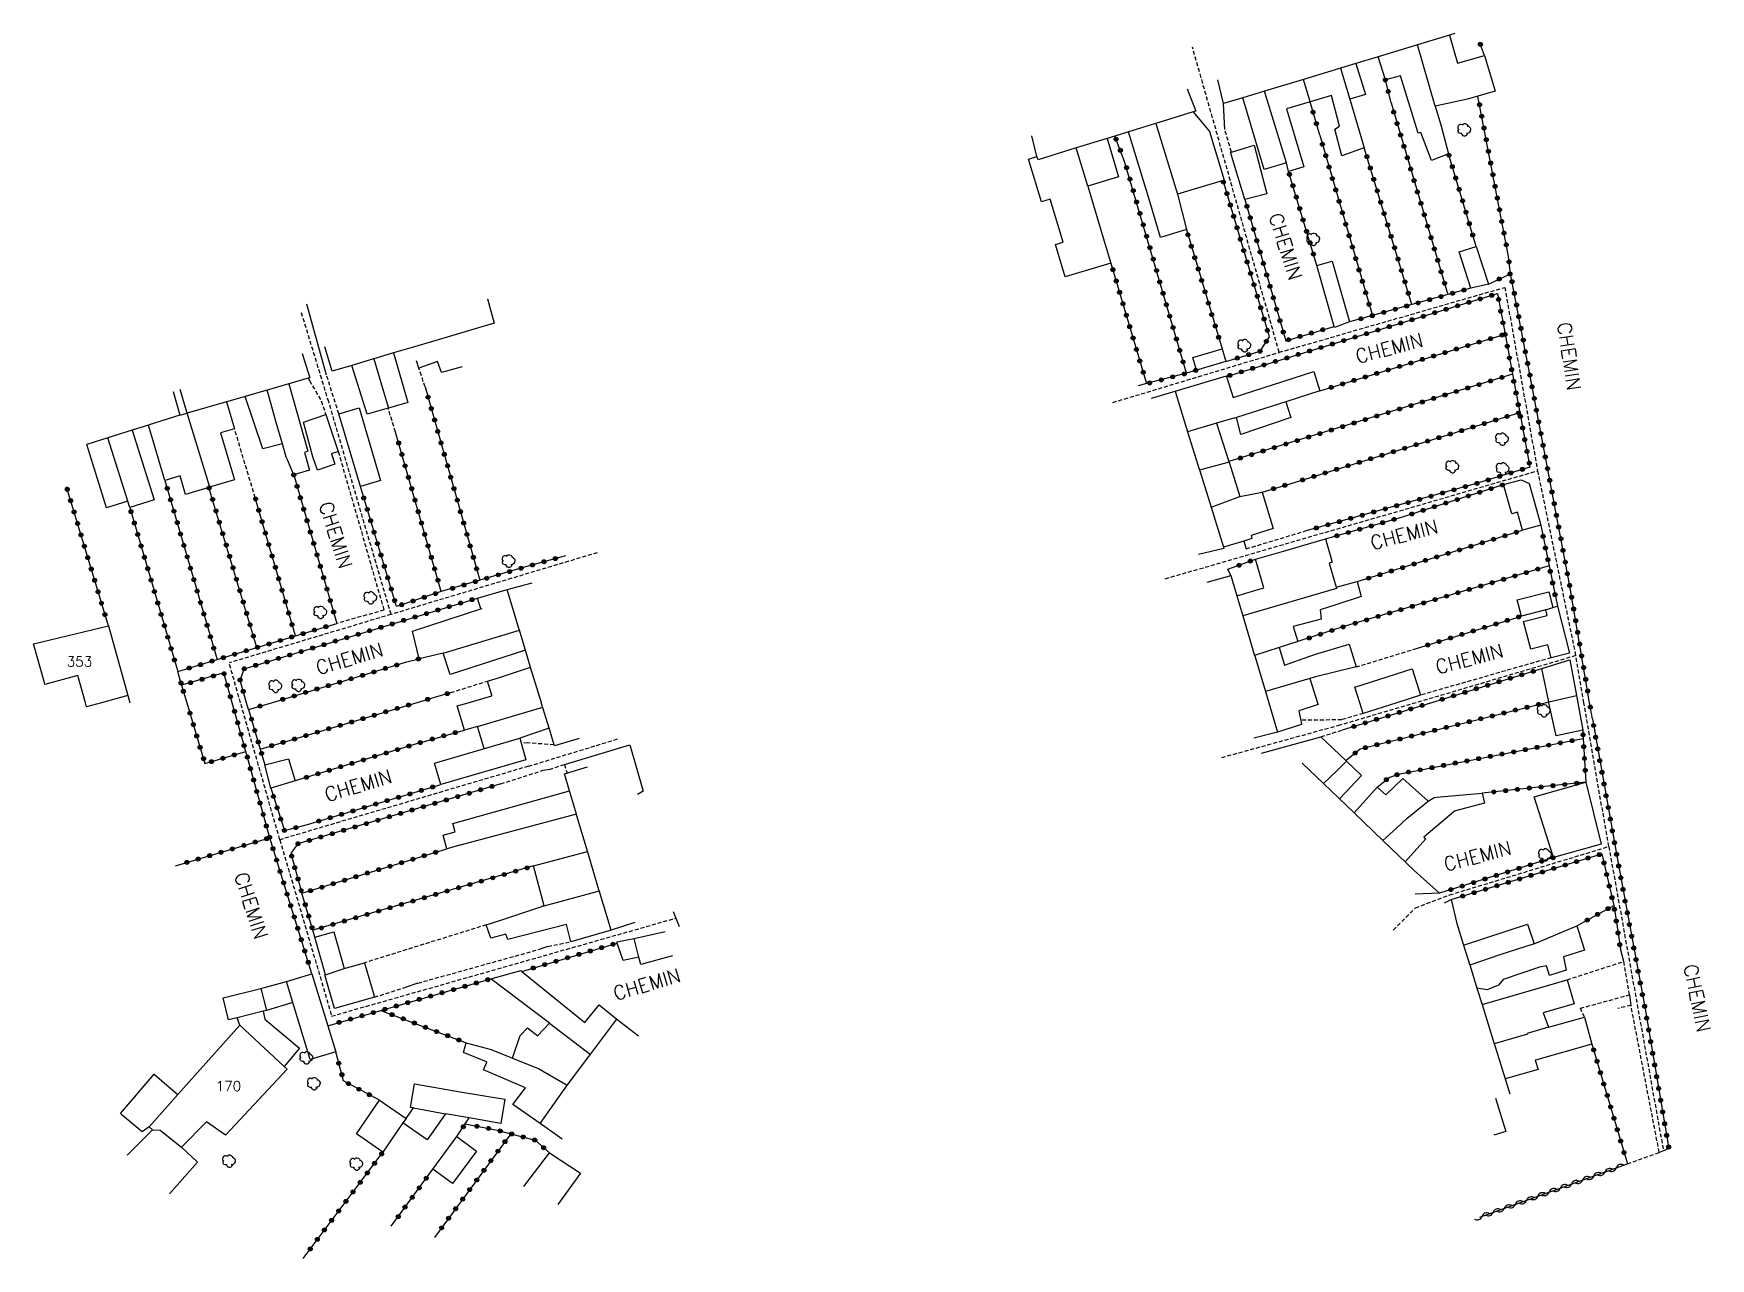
# Model space of a CAD drawing. Header units: millimetres. Extents: x 139000 to 140000, y 123999 to 125000.
# Drawn here: x 139155.5 to 139366.9, y 124105.9 to 124260.4 of the extents above; entities that cross this region are included whole.
import ezdxf
from ezdxf.enums import TextEntityAlignment as Align

# ---------------------------------------------------------------- set-up
doc = ezdxf.new("R2010")
doc.units = ezdxf.units.MM
doc.linetypes.add('DASHED', pattern=[0.75, 0.5, -0.25])
doc.layers.get('0').update_dxf_attribs({"linetype": 'CONTINUOUS'})
for name, color, linetype in [('W0014', 7, 'CONTINUOUS'), ('W0070', 7, 'DASHED'), ('W0071', 7, 'CONTINUOUS'), ('W0101', 7, 'CONTINUOUS'), ('W0104', 1, 'CONTINUOUS'), ('W0112', 1, 'DASHED'), ('W0300', 7, 'CONTINUOUS'), ('W0310', 3, 'CONTINUOUS'), ('W0323', 7, 'CONTINUOUS'), ('W0333', 7, 'CONTINUOUS'), ('W0989', 7, 'CONTINUOUS'), ('W0991', 7, 'CONTINUOUS'), ('W1102', 7, 'CONTINUOUS')]:
    doc.layers.add(name, color=color, linetype=linetype)
doc.styles.get("Standard").update_dxf_attribs({"font": 'romans.shx', "width": 0.85})

msp = doc.modelspace()

# ---------------------------------------------------------------- texts
at = {"layer": 'W0989'}
for rotation, p in [(287.5418, (139311.18, 124237.4)), (278.6014, (139347.57, 124223.84)), (14.7551, (139322.41, 124218.76)), (287.5418, (139191.44, 124201.02)), (14.7551, (139324.29, 124195.25)), (16.518, (139191.39, 124179.5)), (14.7551, (139332.5, 124179.59)), (16.518, (139192.5, 124163.5)), (14.7551, (139333.54, 124154.72)), (287.5418, (139180.78, 124154.28)), (16.518, (139228.89, 124138.43)), (281.6909, (139363.48, 124142.82))]:
    msp.add_text('CHEMIN', height=1.75, rotation=rotation, dxfattribs=at).set_placement(p)
at = {"layer": 'W0991'}
for s, p in [('353', (139161.3, 124181.19)), ('170', (139180.07, 124127.65))]:
    msp.add_text(s, height=1.25, dxfattribs=at).set_placement(p, align=Align.MIDDLE_CENTER)

# ---------------------------------------------------------------- blocks, each defined once
blk = doc.blocks.new('T300')
for p, q in [((-0.8, 0.51), (-0.86, 0.34)), ((-0.86, 0.34), (-0.86, 0.17)), ((-0.86, 0.17), (-0.74, 0.06)), ((-0.69, 0.63), (-0.8, 0.51)), ((-0.8, -0.06), (-0.74, 0.06)), ((-0.74, 0.06), (-0.69, 0.11)), ((-0.57, 0.69), (-0.69, 0.63)), ((-0.46, 0.69), (-0.57, 0.69)), ((-0.29, 0.63), (-0.46, 0.69)), ((-0.29, 0.63), (-0.17, 0.74)), ((-0.23, 0.57), (-0.29, 0.63)), ((-0.17, 0.74), (-0.06, 0.8)), ((-0.06, 0.8), (0.06, 0.8)), ((0.06, 0.8), (0.23, 0.74)), ((0.23, 0.74), (0.34, 0.63)), ((0.34, 0.63), (0.4, 0.51)), ((0.46, 0.46), (0.34, 0.46)), ((0.4, 0.51), (0.4, 0.46)), ((0.57, 0.4), (0.46, 0.46)), ((0.57, 0.4), (0.69, 0.29)), ((0.69, 0.29), (0.74, 0.17)), ((0.74, 0.06), (0.69, -0.17)), ((0.74, 0.17), (0.74, 0.06)), ((-0.8, -0.17), (-0.8, -0.06)), ((-0.8, -0.23), (-0.8, -0.17)), ((-0.74, -0.34), (-0.8, -0.23)), ((-0.69, -0.4), (-0.74, -0.34)), ((-0.51, -0.46), (-0.69, -0.4)), ((-0.4, -0.46), (-0.51, -0.46)), ((-0.4, -0.46), (-0.34, -0.46)), ((-0.34, -0.46), (-0.34, -0.4)), ((-0.34, -0.51), (-0.34, -0.46)), ((-0.29, -0.63), (-0.34, -0.51)), ((-0.17, -0.74), (-0.29, -0.63)), ((-0.06, -0.8), (-0.17, -0.74)), ((0.06, -0.8), (-0.06, -0.8)), ((0.17, -0.74), (0.06, -0.8)), ((0.23, -0.69), (0.17, -0.74)), ((0.29, -0.46), (0.23, -0.46)), ((0.29, -0.63), (0.23, -0.69)), ((0.46, -0.4), (0.29, -0.46)), ((0.34, -0.51), (0.29, -0.63)), ((0.34, -0.51), (0.34, -0.46)), ((0.57, -0.34), (0.46, -0.4)), ((0.63, -0.29), (0.57, -0.34)), ((0.69, -0.17), (0.63, -0.29))]:
    blk.add_line(p, q)
blk = doc.blocks.new('t323o')
at = {"color": 0, "linetype": 'Continuous'}
for radius in [0.25, 0.15]:
    blk.add_circle((0, 0), radius, dxfattribs=at)
blk = doc.blocks.new('t310o')
at = {"color": 0, "linetype": 'Continuous'}
for centre, start, end in [((-0.5, 0.38), 216.8699, 323.1304), ((0.5, -0.37), 36.8699, 143.1303)]:
    blk.add_arc(centre, 0.625, start, end, dxfattribs=at)

# ---------------------------------------------------------------- linework, layer by layer
at = {"layer": 'W0014'}
msp.add_lwpolyline([(139236.12, 124149.68), (139236.89, 124147.77)], dxfattribs=at)
at = {"layer": 'W0070'}
for points in [[(139291.56, 124213.87), (139312.53, 124220.19), (139301.6, 124258.68)], [(139312.53, 124220.19), (139340.97, 124228.38), (139345.1, 124205.25)], [(139200.58, 124187.14), (139192.71, 124213.95), (139189.23, 124225.36)], [(139298.17, 124191.64), (139345.1, 124205.25), (139349.91, 124181.94), (139329.78, 124176)], [(139226.57, 124194.92), (139200.58, 124187.14), (139180.16, 124181.03)], [(139181.6, 124176), (139180.16, 124181.03)], [(139350.94, 124176), (139349.91, 124181.94)], [(139217.88, 124167.99), (139186.55, 124158.73), (139181.6, 124176)], [(139329.78, 124176), (139320.19, 124173.17), (139305.25, 124169.05)], [(139354.08, 124157.87), (139350.94, 124176)], [(139217.88, 124167.99), (139229.35, 124171.5)], [(139186.55, 124158.73), (139193.08, 124136.48), (139236.45, 124148.83)], [(139334.03, 124151.77), (139354.08, 124157.87), (139360.97, 124119.51)], [(139326.92, 124147.34), (139329.72, 124150.14), (139334.03, 124151.77)]]:
    msp.add_lwpolyline(points, dxfattribs=at)
at = {"layer": 'W0071'}
for points in [[(139305.69, 124248.27), (139305.51, 124251.55)], [(139308.06, 124196.38), (139308.37, 124195.42)], [(139306.43, 124192.04), (139306.07, 124192.83)], [(139306.43, 124192.04), (139306.33, 124192.01)], [(139220.54, 124167.58), (139219.53, 124167.4)], [(139220.34, 124145.27), (139219.44, 124144.95)], [(139355.96, 124143.37), (139355.55, 124144.95)], [(139203.95, 124140.65), (139202.47, 124140.15)], [(139356.69, 124139.17), (139356.88, 124137.83)]]:
    msp.add_lwpolyline(points, dxfattribs=at)
at = {"layer": 'W0101'}
for points in [[(139329.95, 124258.96), (139329.85, 124258.93), (139325.02, 124257.46)], [(139334.67, 124260.39), (139333.99, 124260.19), (139329.95, 124258.96)], [(139325.02, 124257.46), (139322.21, 124256.61), (139320.25, 124256.02)], [(139310.67, 124253.11), (139307.97, 124252.29), (139305.51, 124251.55), (139304.8, 124254.56)], [(139315.58, 124254.6), (139310.67, 124253.11)], [(139320.25, 124256.02), (139320.15, 124255.99), (139315.58, 124254.6)], [(139300.95, 124253.41), (139302.02, 124250.6), (139301.7, 124250.5), (139296.98, 124249.05)], [(139296.98, 124249.05), (139296.8, 124248.99), (139293.55, 124247.99), (139291.82, 124247.46)], [(139286.95, 124245.96), (139282.13, 124244.47), (139282, 124244.89), (139281.36, 124247.51), (139281.36, 124247.51)], [(139291.82, 124247.46), (139290.83, 124247.15), (139286.95, 124245.96)], [(139212.72, 124226.95), (139212.72, 124226.95), (139213.58, 124223.87), (139208.36, 124222.33)], [(139198.25, 124219.33), (139195.61, 124218.55), (139193.14, 124217.82), (139192.22, 124220.9)], [(139203.25, 124220.81), (139200.88, 124220.11), (139198.41, 124219.38), (139198.32, 124219.35), (139198.25, 124219.33)], [(139208.36, 124222.33), (139203.25, 124220.81)], [(139189.36, 124220.05), (139189.36, 124220.05), (139189.36, 124220.05), (139190.35, 124216.99), (139190.13, 124216.93), (139187.67, 124216.22), (139184.95, 124215.43), (139184.78, 124215.39)], [(139173.11, 124215.27), (139173.11, 124215.27), (139173.95, 124212.26), (139170.09, 124211.05), (139169.98, 124211.01)], [(139174.85, 124212.52), (139173.98, 124215.49), (139173.98, 124215.49)], [(139184.78, 124215.39), (139182.2, 124214.64), (139180.01, 124214.01)], [(139296.45, 124214.39), (139299.4, 124215.3), (139300.99, 124210.16)], [(139180.01, 124214.01), (139179.83, 124213.96), (139174.85, 124212.52)], [(139169.98, 124211.01), (139168.08, 124210.41), (139167.95, 124210.37), (139164.86, 124209.4)], [(139300.99, 124210.16), (139302.49, 124205.32)], [(139164.86, 124209.4), (139162.23, 124208.57)], [(139302.49, 124205.32), (139302.52, 124205.24), (139303.94, 124200.67)], [(139303.94, 124200.67), (139305.51, 124195.6), (139305.55, 124195.47), (139302.37, 124194.71)], [(139216.72, 124185.29), (139216.69, 124185.37), (139215.21, 124190.28), (139218.38, 124191.14)], [(139303.44, 124191.19), (139306.33, 124192.01), (139306.43, 124192.04), (139307.19, 124189.5), (139307.94, 124186.98)], [(139307.94, 124186.98), (139309.44, 124181.97)], [(139155.5, 124183.43), (139164.94, 124185.68), (139167.37, 124176.93), (139164.05, 124176)], [(139218.21, 124180.33), (139217.52, 124182.61), (139216.72, 124185.29)], [(139162.05, 124176), (139161.09, 124179.45), (139156.93, 124178.29), (139156.83, 124178.68), (139155.5, 124183.43)], [(139309.44, 124181.97), (139309.46, 124181.9), (139310.8, 124177.4)], [(139219.52, 124176), (139218.21, 124180.33)], [(139310.8, 124177.4), (139311.22, 124176)], [(139164.05, 124176), (139162.2, 124175.49), (139162.05, 124176)], [(139224.29, 124171.48), (139221.16, 124170.57), (139221.12, 124170.7), (139220.49, 124172.78), (139219.55, 124175.9), (139219.53, 124175.97), (139219.52, 124176)], [(139311.22, 124176), (139312.33, 124172.28), (139312.33, 124172.28), (139309.35, 124171.53)], [(139223.97, 124161.88), (139223.95, 124161.95), (139223.07, 124164.91), (139222.44, 124167.02), (139225.35, 124167.93)], [(139315.42, 124168.4), (139315.42, 124168.4), (139318.13, 124165.8)], [(139318.13, 124165.8), (139321.97, 124162.12)], [(139225.33, 124157.28), (139223.97, 124161.88)], [(139321.97, 124162.12), (139325.61, 124158.62)], [(139226.81, 124152.32), (139226.78, 124152.42), (139225.33, 124157.28)], [(139325.61, 124158.62), (139329.55, 124154.84)], [(139231.31, 124148.29), (139228.3, 124147.32), (139226.81, 124152.32)], [(139334.93, 124148.15), (139334.93, 124148.15), (139335.77, 124145.44), (139336.56, 124142.9)], [(139336.56, 124142.9), (139336.59, 124142.82), (139337.46, 124140.02), (139338.07, 124138.06)], [(139338.07, 124138.06), (139338.1, 124137.96), (139339.65, 124132.97), (139339.67, 124132.9)], [(139170.49, 124122.12), (139170.1, 124122.51), (139173.71, 124126.58), (139181.5, 124135.35), (139187.11, 124130.14), (139187.47, 124129.8), (139179.71, 124121.45), (139177.32, 124123.14), (139174.14, 124119.94), (139174.14, 124119.94)], [(139225.62, 124131.56), (139229.04, 124136.11), (139231.77, 124134)], [(139339.67, 124132.9), (139341.02, 124128.57), (139341.6, 124126.69), (139341.6, 124126.69), (139341.6, 124126.69)], [(139222.8, 124127.8), (139222.8, 124127.8), (139225.5, 124131.4), (139225.62, 124131.56)], [(139222.14, 124120.96), (139219.37, 124122.95), (139222.8, 124127.8), (139222.8, 124127.8)], [(139167.32, 124118.93), (139170.49, 124122.12)], [(139174.14, 124119.94), (139176.18, 124118.05), (139172.63, 124114.06)]]:
    msp.add_lwpolyline(points, dxfattribs=at)
at = {"layer": 'W0104'}
for points in [[(139333.99, 124260.19), (139335.03, 124256.64), (139338.42, 124257.63), (139339.74, 124253.12), (139337.59, 124252.5), (139336.26, 124252.11), (139332.2, 124251.22), (139329.95, 124258.96)], [(139332.2, 124251.22), (139332.92, 124248.87), (139333.88, 124245.22), (139331.74, 124244.4), (139330.39, 124247.93), (139330.05, 124247.84), (139327.81, 124255.06), (139325.92, 124254.56), (139325.02, 124257.46)], [(139320.25, 124256.02), (139321.42, 124252.1), (139323.25, 124245.99), (139320.42, 124244.97), (139319.55, 124248.32), (139320.13, 124248.7), (139319.12, 124252.57), (139316.42, 124251.76), (139313.45, 124250.88), (139315.63, 124243.57), (139313.71, 124243), (139313.46, 124244.09), (139310.67, 124253.11)], [(139316.42, 124251.76), (139315.58, 124254.6)], [(139322.21, 124256.61), (139323.41, 124252.72), (139321.42, 124252.1)], [(139301.7, 124250.5), (139303.75, 124248.05), (139305.6, 124241.91), (139305.45, 124241.87), (139299.71, 124240.13), (139300.83, 124235.66), (139297.58, 124234.68), (139296.21, 124239.22), (139293.55, 124247.99)], [(139313.46, 124244.09), (139310.63, 124243.26), (139307.97, 124252.29)], [(139296.98, 124249.05), (139299.71, 124240.13)], [(139290.83, 124247.15), (139292.28, 124242.31), (139288.4, 124241.15), (139286.95, 124245.96)], [(139288.4, 124241.15), (139290.23, 124235.07), (139291.32, 124231.45), (139285.55, 124229.71), (139284.32, 124233.78), (139285.32, 124234.09), (139283.68, 124239.52), (139282.56, 124239.18), (139280.93, 124244.57), (139282, 124244.89)], [(139200.88, 124220.11), (139202.04, 124216.04), (139202.67, 124213.85), (139200.27, 124213.16), (139200.21, 124213.14), (139197.54, 124212.38), (139195.61, 124218.55)], [(139198.41, 124219.38), (139199.64, 124215.27), (139200.27, 124213.16)], [(139209.54, 124218.38), (139206.95, 124217.65), (139206.44, 124219.03), (139204.06, 124218.21), (139203.77, 124219.1)], [(139299.4, 124215.3), (139305.87, 124217.22), (139305.89, 124217.16), (139306.74, 124214.51), (139316.88, 124217.76), (139317.66, 124215.34), (139313.36, 124213.96), (139307.15, 124211.96), (139306.97, 124211.9), (139306.96, 124211.93), (139304.64, 124211.24), (139300.99, 124210.16)], [(139186.89, 124208.63), (139184.41, 124208.02), (139182.2, 124214.64)], [(139187.67, 124216.22), (139190.09, 124207.73), (139189.66, 124207.54), (139190.3, 124205.32), (139188.3, 124204.74), (139188.28, 124204.81), (139187.52, 124206.63), (139187.37, 124206.98), (139187.37, 124206.98), (139186.89, 124208.63), (139186.11, 124211.36), (139185.42, 124213.78), (139184.95, 124215.43)], [(139179.83, 124213.96), (139180.84, 124210.55), (139179.09, 124210.03), (139180.85, 124204.12), (139177.8, 124203.22), (139177.74, 124203.2), (139177.61, 124203.16), (139174.66, 124202.28), (139173.97, 124204.61), (139172.06, 124204.04), (139169.98, 124211.01)], [(139173.95, 124212.26), (139174.85, 124212.52)], [(139177.74, 124203.2), (139174.85, 124212.52)], [(139313.36, 124213.96), (139314.02, 124211.98), (139307.7, 124209.84), (139307.15, 124211.96)], [(139167.95, 124210.37), (139170.73, 124201.58), (139167.64, 124200.61), (139167.39, 124201.41), (139164.86, 124209.4)], [(139304.64, 124211.24), (139306.2, 124206.41), (139306.22, 124206.35), (139302.49, 124205.32)], [(139167.39, 124201.41), (139164.71, 124200.58), (139162.23, 124208.57)], [(139306.22, 124206.35), (139307.55, 124202.01), (139310.38, 124202.56), (139311.78, 124197.97), (139308.98, 124197.11), (139309.1, 124196.7), (139308.06, 124196.38), (139305.51, 124195.6)], [(139303.94, 124200.67), (139307.55, 124202.01)], [(139307.19, 124189.5), (139310.61, 124190.49), (139309.56, 124194.1), (139313.07, 124195.12), (139318.37, 124196.65), (139319.21, 124193.73), (139318.84, 124193.62), (139319.72, 124190.56), (139319.77, 124190.4), (139307.94, 124186.98)], [(139319.72, 124190.56), (139322.38, 124191.27), (139322.88, 124189.38), (139319.79, 124188.39), (139317.71, 124187.73), (139317.82, 124186.54), (139314.29, 124185.6), (139314.89, 124183.71), (139312.53, 124182.96), (139309.44, 124181.97)], [(139207.14, 124182.25), (139204.1, 124181.54), (139203.29, 124185.01), (139212.01, 124187.87), (139211.91, 124187.84), (139211.46, 124189.2), (139215.21, 124190.28)], [(139346.15, 124187.72), (139347.04, 124188.02)], [(139217.52, 124182.61), (139208.01, 124179.56), (139207.14, 124182.25), (139216.76, 124185.15)], [(139312.53, 124182.96), (139313.19, 124180.74), (139313.19, 124180.72), (139316.28, 124181.82), (139317.42, 124182.22), (139321.37, 124183.39), (139322.22, 124180.51), (139317.1, 124179.26), (139317.13, 124179.27), (139316.39, 124179.05), (139310.8, 124177.4)], [(139345.63, 124180.31), (139349.17, 124181.4), (139350, 124176.91), (139350.16, 124176)], [(139210.3, 124176), (139213.29, 124176.87), (139213.27, 124176.96), (139212.75, 124178.74), (139214.24, 124179.18), (139218.17, 124180.48)], [(139316.39, 124179.05), (139317.35, 124176)], [(139322.68, 124176), (139322.06, 124177.96), (139329.28, 124180.28), (139330.35, 124176.96), (139327.36, 124176)], [(139346.54, 124176), (139346.52, 124176.12), (139345.63, 124180.31)], [(139167.37, 124176.93), (139167.63, 124176)], [(139346.52, 124176.12), (139350, 124176.91)], [(139211.49, 124172.99), (139209.81, 124172.56), (139208.89, 124175.59), (139210.3, 124176)], [(139212.3, 124170.21), (139211.49, 124172.99), (139219.69, 124175.44)], [(139317.35, 124176), (139317.43, 124175.77), (139314.99, 124175), (139315.24, 124173.78), (139315.35, 124173.24), (139312.33, 124172.28)], [(139323.12, 124174.64), (139322.68, 124176)], [(139327.36, 124176), (139323.12, 124174.64)], [(139350.16, 124176), (139350.8, 124172.55), (139347.43, 124171.83), (139346.54, 124176)], [(139220.49, 124172.78), (139216.79, 124171.52)], [(139310.29, 124169.63), (139310.29, 124169.63), (139317.8, 124171.72), (139320.94, 124168.71), (139321.03, 124168.62), (139322.92, 124166.82), (139320.12, 124163.89)], [(139321.03, 124168.62), (139319.83, 124167.45), (139318.13, 124165.8)], [(139321.97, 124162.12), (139324.87, 124165.36), (139325.96, 124164.38), (139328.12, 124166.45), (139331.3, 124163.6), (139332.08, 124164.07), (139332.83, 124164.14), (139338.1, 124164.61), (139338.43, 124163.32), (139334.59, 124162.32), (139334.59, 124162.29), (139330.75, 124159.05), (139331, 124158.82), (139328.41, 124155.93)], [(139223.95, 124161.95), (139209.27, 124158.05), (139209.26, 124158.05), (139207.62, 124157.59), (139207.14, 124159.3), (139208.66, 124159.73), (139208.36, 124160.77), (139223.07, 124164.91)], [(139325.61, 124158.62), (139327.31, 124160.2), (139328.67, 124161.46), (139331.3, 124163.6)], [(139219.89, 124150.41), (139218.52, 124155.42), (139225.35, 124157.24)], [(139329.55, 124154.84), (139332.74, 124151.99), (139329.69, 124151.87)], [(139228.3, 124147.32), (139223.23, 124145.85), (139222.67, 124148.04), (139215.28, 124146.15), (139215.05, 124146.81), (139213.14, 124146.32), (139212.57, 124147.99), (139214.53, 124148.61), (139219.7, 124150.36), (139219.58, 124150.32), (139219.89, 124150.41), (139226.83, 124152.26)], [(139333.37, 124150.76), (139333.37, 124150.76), (139334.23, 124151.18), (139334.93, 124148.15)], [(139236.07, 124144.09), (139232.06, 124143), (139231.82, 124143.92), (139231.2, 124146.29), (139235.12, 124147.16)], [(139335.77, 124145.44), (139343.85, 124148.08), (139344.66, 124145.6), (139340.36, 124144.19), (139340.36, 124144.19), (139336.56, 124142.9)], [(139344.66, 124145.6), (139350.04, 124147.87), (139351.03, 124144.8), (139348.37, 124143.94), (139348.73, 124142.27), (139346.61, 124141.59), (139346.22, 124142.82), (139345.34, 124142.64), (139340.75, 124141.11), (139340.18, 124140.4), (139338.73, 124139.78), (139337.46, 124140.02)], [(139231.82, 124143.92), (139229.84, 124143.49), (139229.07, 124145.7), (139229.02, 124145.83), (139231.2, 124146.29)], [(139192.3, 124141.7), (139194.68, 124142.48)], [(139184.17, 124139.97), (139187.39, 124140.85)], [(139220.53, 124135.59), (139213.14, 124141.18), (139216.95, 124142.22), (139217.07, 124142.12), (139224.98, 124135.66), (139226.82, 124137.92), (139229.04, 124136.11)], [(139338.1, 124137.96), (139348.84, 124141.07), (139349.72, 124138.02), (139345.79, 124136.88), (139346.5, 124135.07), (139343.8, 124134.29), (139343.83, 124134.19), (139339.65, 124132.97)], [(139181.5, 124135.35), (139181.19, 124136.28)], [(139184.45, 124137.09), (139184.64, 124136.09), (139189.02, 124132.43), (139187.11, 124130.14)], [(139188.2, 124138.19), (139184.86, 124137.19)], [(139346.5, 124135.07), (139351, 124136.35), (139351.96, 124132.96), (139344.85, 124130.93), (139344.82, 124130.93), (139345.16, 124129.75), (139341.02, 124128.57)], [(139215.9, 124131.17), (139216.85, 124134.04), (139217.77, 124135.01), (139219.06, 124133.99), (139219.04, 124134.01), (139220.53, 124135.59), (139225.7, 124131.66)], [(139219.37, 124122.95), (139215.93, 124125.33), (139217.52, 124127.45), (139217.53, 124127.45), (139212.23, 124129.7), (139212.63, 124130.69), (139212.61, 124130.7), (139209.72, 124131.88), (139210.06, 124133.12), (139213.19, 124132.26), (139215.9, 124131.17), (139219.1, 124129.88), (139219.14, 124129.87), (139222.79, 124127.79)], [(139170.1, 124122.51), (139169.19, 124121.87), (139166.69, 124123.99), (139166.47, 124124.18), (139170.69, 124129.15), (139172.03, 124128.01), (139173.71, 124126.58)], [(139202.46, 124123.59), (139203.39, 124124.9), (139203.02, 124124.96), (139203.53, 124127.93), (139209.29, 124126.95), (139209.3, 124126.95), (139214.93, 124125.99), (139214.41, 124122.96), (139210.42, 124123.64), (139207.44, 124124.15), (139205.12, 124120.86), (139202.07, 124123.01)], [(139339.81, 124126.14), (139341.1, 124121.92), (139339.57, 124121.48)], [(139203.39, 124124.9), (139207.44, 124124.15)], [(139217.33, 124114.99), (139220.54, 124119.24), (139224.46, 124116.66), (139221.58, 124112.74)]]:
    msp.add_lwpolyline(points, dxfattribs=at)
for points in [[(139309.38, 124246.33), (139310.98, 124240.17), (139308.22, 124239.46), (139306.4, 124245.42), (139306.5, 124245.45)], [(139336.71, 124228.28), (139335.21, 124232.85), (139337.36, 124233.55), (139338.91, 124228.8)], [(139319.2, 124231.69), (139321.38, 124224.02), (139319.5, 124223.32), (139319.47, 124223.45), (139317.28, 124231.14)], [(139305.81, 124219.03), (139302.11, 124217.93), (139301.64, 124219.54), (139305.34, 124220.64)], [(139192.35, 124212.33), (139193.92, 124207.67), (139193.83, 124207.64), (139193.02, 124207.37), (139193.06, 124207.38), (139193.49, 124206.1), (139191.28, 124205.35), (139190.72, 124207.02), (139190.72, 124207.01), (139189.52, 124211.37)], [(139196.54, 124213.18), (139199.25, 124204.01), (139196.7, 124203.26), (139193.99, 124212.43)], [(139340.82, 124203.51), (139343.02, 124204.12), (139344.05, 124203.63), (139345.51, 124198.39), (139343.19, 124197.75), (139342.56, 124200.02), (139341.85, 124199.83)], [(139346.82, 124181.68), (139346.41, 124183.31), (139344.24, 124182.75), (139343.35, 124186.23), (139346.14, 124186.94), (139346.33, 124186.99), (139346.15, 124187.72), (139343.06, 124186.93), (139342.54, 124188.98), (139346.54, 124190), (139347.04, 124188.02), (139347.61, 124188.16), (139349.11, 124182.27)], [(139217.58, 124168.8), (139206.84, 124165.67), (139206.05, 124168.38), (139216.79, 124171.52)], [(139184.68, 124168.18), (139187.63, 124168.91), (139188.48, 124166.16), (139185.41, 124165.22)], [(139347.11, 124156.47), (139344.66, 124164.12), (139351.2, 124165.97), (139353.11, 124158.17)], [(139198.47, 124138.87), (139193.45, 124137.43), (139192.24, 124141.68), (139192.32, 124141.63), (139192.3, 124141.7), (139190.95, 124146.43), (139193.36, 124147.12), (139194.68, 124142.48), (139197.23, 124143.21)], [(139187.39, 124140.85), (139190.59, 124141.83), (139192.59, 124135.27), (139193.59, 124131.98), (139190.39, 124131.01), (139188.2, 124138.19)], [(139184.86, 124137.19), (139184.45, 124137.09), (139181.19, 124136.28), (139180.1, 124136.01), (139179.41, 124138.79), (139184.17, 124139.97)], [(139202.46, 124123.59), (139202.07, 124123.01), (139199.55, 124119.33), (139196.2, 124121.62), (139199.12, 124125.88)], [(139208.87, 124121.28), (139211.33, 124119.46), (139208.32, 124115.37), (139205.85, 124117.19)]]:
    msp.add_lwpolyline(points, close=True, dxfattribs=at)
at = {"layer": 'W0112'}
for points in [[(139306.5, 124245.45), (139305.69, 124248.27)], [(139190.13, 124216.93), (139190.3, 124216.63), (139191.76, 124214.06), (139192.35, 124212.33)], [(139193.99, 124212.43), (139192.45, 124217.3)], [(139204.88, 124215.82), (139204.06, 124218.21)], [(139201.13, 124210.13), (139200.21, 124213.14)], [(139183.45, 124201.83), (139180.84, 124210.55)], [(139193.92, 124207.67), (139199.68, 124187.68), (139193.74, 124186.01)], [(139308.37, 124195.42), (139315.78, 124197.64)], [(139322.22, 124180.51), (139329.83, 124182.84)], [(139346.82, 124181.68), (139330.35, 124176.96)], [(139208.09, 124177.28), (139212.75, 124178.74)], [(139323.12, 124174.64), (139320.41, 124173.85), (139315.24, 124173.78)], [(139317.8, 124171.72), (139320.51, 124172.57)], [(139221.12, 124170.7), (139217.79, 124170.93), (139216.97, 124170.9)], [(139220.54, 124167.58), (139222.44, 124168.23)], [(139222.44, 124168.23), (139222.77, 124167.12)], [(139214.41, 124165.77), (139219.53, 124167.4)], [(139212.57, 124147.99), (139197.23, 124143.21)], [(139203.95, 124140.65), (139219.44, 124144.95)], [(139220.34, 124145.27), (139223.23, 124145.85)], [(139348.84, 124141.07), (139355.96, 124143.37)], [(139356.69, 124139.17), (139355.96, 124143.37)], [(139198.47, 124138.87), (139202.47, 124140.15)], [(139351, 124136.35), (139350.5, 124137.47), (139356.69, 124139.17)], [(139360.44, 124119.3), (139356.88, 124137.83), (139355.23, 124137.45)], [(139356.43, 124117.85), (139360.44, 124119.3)]]:
    msp.add_lwpolyline(points, dxfattribs=at)
at = {"layer": 'W0310'}
msp.add_lwpolyline([(139337.82, 124111.12), (139337.82, 124111.12), (139356.43, 124117.85)], dxfattribs=at)
at = {"layer": 'W0323'}
for points in [[(139338.42, 124257.63), (139337.8, 124259.3)], [(139326.63, 124251.64), (139325.92, 124254.56)], [(139341.43, 124232.27), (139337.59, 124252.5)], [(139317.66, 124247.59), (139316.42, 124251.76)], [(139326.63, 124251.64), (139333.81, 124227.47)], [(139293.05, 124244.27), (139291.82, 124247.46)], [(139317.66, 124247.59), (139324.28, 124224.82)], [(139300.84, 124217.55), (139293.05, 124244.27)], [(139329.25, 124226.21), (139323.25, 124245.99)], [(139337.36, 124233.55), (139333.88, 124245.22)], [(139305.81, 124219.03), (139310.13, 124220.33), (139311.29, 124222.14), (139305.45, 124241.87)], [(139317.28, 124231.14), (139313.71, 124243)], [(139308.22, 124239.46), (139313.35, 124221.66), (139319.47, 124223.45)], [(139300.83, 124235.66), (139305.34, 124220.64)], [(139291.32, 124231.45), (139295.81, 124216.24)], [(139341.71, 124230.11), (139341.43, 124232.27)], [(139338.91, 124228.8), (139341.71, 124230.11)], [(139351.67, 124176), (139349.12, 124190.96), (139344.32, 124216.3), (139341.71, 124230.11)], [(139305.89, 124217.16), (139340.04, 124227.59), (139341, 124222.48), (139341.95, 124217.43), (139342.85, 124212.6), (139344.14, 124205.72), (139337.24, 124203.6), (139315.78, 124197.64)], [(139336.71, 124228.28), (139333.81, 124227.47), (139329.25, 124226.21), (139324.28, 124224.82), (139321.38, 124224.02)], [(139317.66, 124215.34), (139341, 124222.48)], [(139302.11, 124217.93), (139300.84, 124217.55), (139295.81, 124216.24), (139294.75, 124215.96)], [(139341.95, 124217.43), (139306.2, 124206.41)], [(139204.88, 124215.82), (139211.76, 124191.44)], [(139314.04, 124203.65), (139342.85, 124212.6)], [(139206.89, 124190.01), (139201.13, 124210.13)], [(139172.06, 124204.04), (139178.65, 124181.44)], [(139188.3, 124204.74), (139193.74, 124186.01)], [(139164.94, 124185.68), (139159.66, 124203.24)], [(139183.66, 124182.96), (139177.61, 124203.16)], [(139188.51, 124184.42), (139183.45, 124201.83)], [(139206.89, 124190.01), (139201.25, 124188.13), (139196.7, 124203.26)], [(139310.38, 124202.56), (139314.04, 124203.65)], [(139327.82, 124199.35), (139340.82, 124203.51)], [(139167.64, 124200.61), (139173.69, 124179.95)], [(139318.37, 124196.65), (139327.82, 124199.35)], [(139322.38, 124191.27), (139343.19, 124197.75)], [(139345.51, 124198.39), (139346.56, 124193.27), (139347.61, 124188.16)], [(139222.55, 124194.52), (139222.55, 124194.52), (139222.55, 124194.52), (139216.95, 124192.97), (139211.76, 124191.44), (139206.89, 124190.01)], [(139306.07, 124192.83), (139309.56, 124194.1)], [(139346.56, 124193.27), (139320.68, 124185.6)], [(139182.36, 124176), (139181.53, 124178.82), (139182.07, 124180.28), (139211.46, 124189.2)], [(139329.83, 124182.84), (139343.06, 124186.93)], [(139173.69, 124179.95), (139178.65, 124181.44), (139183.66, 124182.96), (139188.51, 124184.42), (139193.74, 124186.01)], [(139320.68, 124185.6), (139314.89, 124183.71)], [(139185.48, 124176), (139202.58, 124181.14)], [(139202.58, 124181.14), (139204.1, 124181.54)], [(139180.55, 124176), (139179.5, 124179.77), (139174.17, 124178.2), (139173.69, 124179.95)], [(139331.64, 124176), (139345.63, 124180.31)], [(139174.17, 124178.2), (139174.82, 124176)], [(139203.75, 124176), (139206.21, 124176.73)], [(139206.21, 124176.73), (139208.09, 124177.28)], [(139174.82, 124176), (139177.11, 124168.32), (139182.25, 124169.85)], [(139190.59, 124141.83), (139185.27, 124158.97), (139182.25, 124169.85), (139180.55, 124176)], [(139182.62, 124175.14), (139182.36, 124176)], [(139182.62, 124175.14), (139185.48, 124176)], [(139182.62, 124175.14), (139184.09, 124170.15), (139184.68, 124168.18)], [(139184.09, 124170.15), (139203.75, 124176)], [(139320.51, 124172.57), (139331.64, 124176)], [(139320.94, 124168.71), (139322.75, 124170.18), (139346.06, 124176)], [(139346.06, 124176), (139346.52, 124176.12)], [(139352.02, 124173.97), (139351.67, 124176)], [(139204.34, 124171), (139209.81, 124172.56)], [(139350.8, 124172.55), (139350.86, 124171.49), (139351.2, 124165.97)], [(139352.02, 124173.97), (139355.17, 124156.23), (139358.65, 124137.42), (139361.66, 124119.77), (139360.97, 124119.51), (139360.44, 124119.3)], [(139204.34, 124171), (139188.48, 124166.16)], [(139324.87, 124165.36), (139326.46, 124166.63), (139327.8, 124167.05), (139350.86, 124171.49)], [(139214.41, 124165.77), (139188.82, 124158.21), (139187.94, 124157.02)], [(139351.2, 124165.97), (139338.1, 124164.61)], [(139185.41, 124165.22), (139187.14, 124159.88), (139190.02, 124160.63)], [(139190.02, 124160.63), (139206.84, 124165.67)], [(139173.39, 124155.44), (139185.27, 124158.97)], [(139187.94, 124157.02), (139189.33, 124151.97), (139207.62, 124157.59)], [(139218.52, 124155.42), (139190.72, 124147.3), (139189.33, 124151.97)], [(139347.11, 124156.47), (139332.74, 124151.99)], [(139334.23, 124151.18), (139353.21, 124156.94), (139354.71, 124150.43), (139354.75, 124150.23), (139355.55, 124144.95)], [(139350.04, 124147.87), (139354.71, 124150.43)], [(139190.95, 124146.43), (139190.72, 124147.3)], [(139217.07, 124142.12), (139229.07, 124145.7)], [(139192.59, 124135.27), (139199.3, 124137.2), (139213.14, 124141.18)], [(139199.3, 124137.2), (139210.06, 124133.12)], [(139199.12, 124125.88), (139194.59, 124128.3), (139193.59, 124131.98)], [(139351.96, 124132.96), (139356.43, 124117.85)], [(139208.87, 124121.28), (139209.92, 124122.88), (139210.42, 124123.64)], [(139215.66, 124121.65), (139206.05, 124108.57)], [(139209.92, 124122.88), (139213.93, 124122.11), (139215.66, 124121.65), (139218.75, 124120.83), (139220.54, 124119.24)], [(139189.48, 124105.92), (139197.05, 124116), (139199.55, 124119.33)], [(139200.58, 124109.98), (139205.85, 124117.19)]]:
    msp.add_lwpolyline(points, dxfattribs=at)
at = {"layer": 'W0333'}
for points in [[(139192.45, 124217.3), (139189.96, 124226.25)], [(139222.44, 124168.23), (139230.67, 124170.71), (139232.37, 124164.85), (139231.63, 124164.45)]]:
    msp.add_lwpolyline(points, dxfattribs=at)
at = {"layer": 'W1102'}
msp.add_lwpolyline([(139170.49, 124122.12), (139171.48, 124122.1), (139174.14, 124119.94)], dxfattribs=at)

# ---------------------------------------------------------------- block references
at = {"layer": 'W0300'}
for p in [(139335.91, 124248.23), (139316.86, 124234.43), (139308.18, 124221.03), (139340.67, 124209.23), (139334.39, 124205.76), (139340.76, 124205.48), (139215.44, 124193.85), (139198.01, 124189.22), (139191.7, 124187.4), (139186.03, 124178.07), (139188.91, 124178.18), (139345.92, 124174.98), (139346.09, 124156.81), (139189.93, 124131.21), (139190.88, 124127.96), (139180.19, 124118.18), (139196.25, 124117.83)]:
    msp.add_blockref('T300', p, dxfattribs=at)
at = {"layer": 'W0310', "rotation": 19.87624384027202}
for p in [(139353.61, 124116.83), (139355.02, 124117.34), (139347.96, 124114.79), (139349.37, 124115.3), (139350.78, 124115.81), (139352.2, 124116.32), (139342.32, 124112.75), (139343.73, 124113.26), (139345.14, 124113.77), (139346.55, 124114.28), (139338.09, 124111.22), (139339.5, 124111.73), (139340.91, 124112.24)]:
    msp.add_blockref('t310o', p, dxfattribs=at)
at = {"layer": 'W0323'}
for p, rotation in [((139337.9, 124259.03), 110.5586697000715), ((139325.92, 124254.55), 103.6663000727704), ((139326.27, 124253.09), 103.6663000727704), ((139316.81, 124250.47), 106.4519766835476), ((139326.97, 124250.48), 286.5455292105556), ((139337.79, 124251.43), 100.7504478137986), ((139317.23, 124249.03), 106.4519766835476), ((139327.4, 124249.04), 286.5455292105556), ((139338.07, 124249.96), 100.7504478137986), ((139338.35, 124248.48), 100.7504478137986), ((139291.97, 124247.07), 111.1758802025841), ((139317.99, 124246.43), 286.2208686176959), ((139327.83, 124247.6), 286.5455292105556), ((139328.25, 124246.17), 286.5455292105556), ((139338.63, 124247.01), 100.7504478137986), ((139292.51, 124245.67), 111.1758802025841), ((139318.41, 124244.99), 286.2208686176959), ((139323.59, 124244.87), 106.8651499905797), ((139328.68, 124244.73), 286.5455292105556), ((139333.93, 124245.05), 106.5897370138371), ((139338.91, 124245.54), 100.7504478137986), ((139339.19, 124244.06), 100.7504478137986), ((139293.29, 124243.47), 106.2510647475342), ((139293.71, 124242.03), 106.2510647475342), ((139305.51, 124241.65), 106.4833901870003), ((139313.82, 124242.63), 106.7471233337953), ((139318.83, 124243.55), 286.2208686176959), ((139319.25, 124242.11), 286.2208686176959), ((139324.02, 124243.43), 106.8651499905797), ((139324.46, 124242), 106.8651499905797), ((139329.11, 124243.29), 286.5455292105556), ((139329.53, 124241.85), 286.5455292105556), ((139334.36, 124243.61), 106.5897370138371), ((139334.79, 124242.17), 106.5897370138371), ((139339.47, 124242.59), 100.7504478137986), ((139294.13, 124240.59), 106.2510647475342), ((139305.94, 124240.21), 106.4833901870003), ((139314.26, 124241.2), 106.7471233337953), ((139314.69, 124239.76), 106.7471233337953), ((139319.67, 124240.67), 286.2208686176959), ((139324.89, 124240.56), 106.8651499905797), ((139329.96, 124240.42), 286.5455292105556), ((139335.22, 124240.74), 106.5897370138371), ((139339.75, 124241.12), 100.7504478137986), ((139340.03, 124239.64), 100.7504478137986), ((139294.55, 124239.15), 106.2510647475342), ((139294.97, 124237.71), 106.2510647475342), ((139306.37, 124238.77), 106.4833901870003), ((139306.79, 124237.34), 106.4833901870003), ((139308.46, 124238.6), 286.0890441069341), ((139315.12, 124238.32), 106.7471233337953), ((139320.09, 124239.23), 286.2208686176959), ((139320.51, 124237.79), 286.2208686176959), ((139325.33, 124239.12), 106.8651499905797), ((139325.76, 124237.69), 106.8651499905797), ((139330.39, 124238.98), 286.5455292105556), ((139330.82, 124237.54), 286.5455292105556), ((139335.65, 124239.3), 106.5897370138371), ((139336.08, 124237.86), 106.5897370138371), ((139340.31, 124238.17), 100.7504478137986), ((139295.39, 124236.27), 106.2510647475342), ((139307.22, 124235.9), 106.4833901870003), ((139308.88, 124237.16), 286.0890441069341), ((139309.3, 124235.72), 286.0890441069341), ((139315.55, 124236.89), 106.7471233337953), ((139315.98, 124235.45), 106.7471233337953), ((139320.93, 124236.35), 286.2208686176959), ((139326.2, 124236.25), 106.8651499905797), ((139331.24, 124236.1), 286.5455292105556), ((139336.5, 124236.42), 106.5897370138371), ((139340.59, 124236.69), 100.7504478137986), ((139340.87, 124235.22), 100.7504478137986), ((139295.81, 124234.83), 106.2510647475342), ((139296.23, 124233.39), 106.2510647475342), ((139301.02, 124235.01), 286.7097426452327), ((139301.45, 124233.57), 286.7097426452327), ((139307.64, 124234.46), 106.4833901870003), ((139309.71, 124234.28), 286.0890441069341), ((139316.42, 124234.01), 106.7471233337953), ((139321.35, 124234.91), 286.2208686176959), ((139321.77, 124233.46), 286.2208686176959), ((139326.63, 124234.82), 106.8651499905797), ((139327.07, 124233.38), 106.8651499905797), ((139331.67, 124234.66), 286.5455292105556), ((139332.1, 124233.23), 286.5455292105556), ((139336.93, 124234.99), 106.5897370138371), ((139341.15, 124233.75), 100.7504478137986), ((139296.65, 124231.95), 106.2510647475342), ((139301.89, 124232.13), 286.7097426452327), ((139308.07, 124233.02), 106.4833901870003), ((139308.49, 124231.58), 106.4833901870003), ((139310.13, 124232.84), 286.0890441069341), ((139310.54, 124231.4), 286.0890441069341), ((139316.85, 124232.58), 106.7471233337953), ((139322.18, 124232.02), 286.2208686176959), ((139327.51, 124231.95), 106.8651499905797), ((139332.52, 124231.79), 286.5455292105556), ((139341.52, 124231.6), 97.32045315582084), ((139291.57, 124230.62), 286.4374623183828), ((139291.99, 124229.19), 286.4374623183828), ((139297.07, 124230.51), 106.2510647475342), ((139297.48, 124229.07), 106.2510647475342), ((139302.32, 124230.7), 286.7097426452327), ((139302.75, 124229.26), 286.7097426452327), ((139308.92, 124230.14), 106.4833901870003), ((139310.96, 124229.95), 286.0890441069341), ((139322.6, 124230.58), 286.2208686176959), ((139323.02, 124229.14), 286.2208686176959), ((139327.94, 124230.51), 106.8651499905797), ((139328.38, 124229.08), 106.8651499905797), ((139332.95, 124230.35), 286.5455292105556), ((139333.38, 124228.91), 286.5455292105556), ((139340.27, 124229.44), 25.01240760767268), ((139341.63, 124230.07), 25.01240760767268), ((139341.9, 124229.11), 100.698826263741), ((139292.42, 124227.75), 286.4374623183828), ((139297.9, 124227.63), 106.2510647475342), ((139303.18, 124227.82), 286.7097426452327), ((139309.34, 124228.71), 106.4833901870003), ((139309.77, 124227.27), 106.4833901870003), ((139311.37, 124228.51), 286.0890441069341), ((139311.79, 124227.07), 286.0890441069341), ((139323.44, 124227.7), 286.2208686176959), ((139328.81, 124227.64), 106.8651499905797), ((139331.5, 124226.83), 195.5513252750634), ((139332.94, 124227.23), 195.5513252750634), ((139334.39, 124227.64), 195.5587271078952), ((139335.83, 124228.04), 195.5587271078952), ((139337.88, 124226.93), 16.98758354492616), ((139339.32, 124227.37), 16.98758354492616), ((139340.18, 124226.86), 280.6189789564311), ((139342.18, 124227.63), 100.698826263741), ((139292.84, 124226.31), 286.4374623183828), ((139293.27, 124224.87), 286.4374623183828), ((139298.32, 124226.19), 106.2510647475342), ((139298.74, 124224.75), 106.2510647475342), ((139303.61, 124226.39), 286.7097426452327), ((139304.04, 124224.95), 286.7097426452327), ((139310.2, 124225.83), 106.4833901870003), ((139312.2, 124225.63), 286.0890441069341), ((139323.86, 124226.26), 286.2208686176959), ((139324.27, 124224.82), 195.5475694639418), ((139325.72, 124225.22), 195.5514802635155), ((139327.16, 124225.63), 195.5514802635155), ((139328.61, 124226.03), 195.5514802635155), ((139330.05, 124226.43), 195.5513252750634), ((139330.71, 124224.74), 16.98758354492616), ((139332.15, 124225.18), 16.98758354492616), ((139333.58, 124225.62), 16.98758354492616), ((139335.02, 124226.06), 16.98758354492616), ((139336.45, 124226.5), 16.98758354492616), ((139340.45, 124225.38), 280.6189789564311), ((139342.46, 124226.16), 100.698826263741), ((139342.73, 124224.69), 100.698826263741), ((139293.69, 124223.43), 286.4374623183828), ((139299.16, 124223.31), 106.2510647475342), ((139304.47, 124223.51), 286.7097426452327), ((139310.62, 124224.39), 106.4833901870003), ((139311.05, 124222.95), 106.4833901870003), ((139312.62, 124224.19), 286.0890441069341), ((139313.04, 124222.75), 286.0890441069341), ((139316.59, 124222.61), 16.25912566465521), ((139318.03, 124223.03), 16.25912566465521), ((139322.83, 124224.42), 195.5475694639418), ((139323.54, 124222.55), 16.98758354492616), ((139324.97, 124222.99), 16.98758354492616), ((139326.41, 124223.43), 16.98758354492616), ((139327.84, 124223.87), 16.98758354492616), ((139329.28, 124224.3), 16.98758354492616), ((139340.73, 124223.91), 280.6189789564311), ((139343.01, 124223.21), 100.698826263741), ((139294.12, 124221.99), 286.4374623183828), ((139294.54, 124220.55), 286.4374623183828), ((139299.58, 124221.87), 106.2510647475342), ((139300, 124220.43), 106.2510647475342), ((139304.9, 124222.08), 286.7097426452327), ((139310.93, 124221.59), 57.46338292526059), ((139313.71, 124221.77), 16.25912566465521), ((139315.15, 124222.19), 16.25912566465521), ((139317.8, 124220.8), 16.98758354492616), ((139319.24, 124221.24), 16.98758354492616), ((139320.67, 124221.67), 16.98758354492616), ((139322.1, 124222.11), 16.98758354492616), ((139334.87, 124220.6), 17.00884483246977), ((139336.31, 124221.04), 17.00884483246977), ((139337.74, 124221.48), 17.00884483246977), ((139339.17, 124221.92), 17.00884483246977), ((139340.61, 124222.36), 17.00884483246977), ((139341.01, 124222.44), 280.6073145836991), ((139341.28, 124220.96), 280.6073145836991), ((139343.29, 124221.74), 100.698826263741), ((139294.96, 124219.11), 286.4374623183828), ((139300.42, 124218.99), 106.2510647475342), ((139307.25, 124219.46), 16.75038268526466), ((139308.69, 124219.9), 16.75038268526466), ((139310.12, 124220.33), 16.75038268526466), ((139310.63, 124218.61), 16.98758354492616), ((139312.06, 124219.04), 16.98758354492616), ((139313.5, 124219.48), 16.98758354492616), ((139314.93, 124219.92), 16.98758354492616), ((139316.37, 124220.36), 16.98758354492616), ((139327.7, 124218.41), 17.00884483246977), ((139329.13, 124218.85), 17.00884483246977), ((139330.57, 124219.29), 17.00884483246977), ((139332, 124219.72), 17.00884483246977), ((139333.44, 124220.16), 17.00884483246977), ((139341.56, 124219.49), 280.6073145836991), ((139343.57, 124220.26), 100.698826263741), ((139343.85, 124218.79), 100.698826263741), ((139295.39, 124217.68), 286.4374623183828), ((139296.2, 124216.34), 194.6184513405898), ((139297.66, 124216.72), 194.6184513405898), ((139299.11, 124217.1), 194.6184513405898), ((139300.56, 124217.47), 194.6184513405898), ((139302, 124217.9), 196.7281898474348), ((139306.32, 124217.29), 16.98758354492616), ((139307.76, 124217.73), 16.98758354492616), ((139309.19, 124218.17), 16.98758354492616), ((139320.53, 124216.21), 17.00884483246977), ((139321.96, 124216.65), 17.00884483246977), ((139323.4, 124217.09), 17.00884483246977), ((139324.83, 124217.53), 17.00884483246977), ((139326.27, 124217.97), 17.00884483246977), ((139339.17, 124216.58), 197.1332492949863), ((139340.6, 124217.02), 197.1332492949863), ((139341.84, 124218.01), 280.6073145836991), ((139342.11, 124216.54), 280.6110709956952), ((139344.13, 124217.32), 100.698826263741), ((139205.24, 124214.54), 285.7574254315019), ((139319.09, 124215.78), 17.00884483246977), ((139332, 124214.37), 197.1332492949863), ((139333.44, 124214.81), 197.1332492949863), ((139334.87, 124215.25), 197.1332492949863), ((139336.3, 124215.69), 197.1332492949863), ((139337.74, 124216.13), 197.1332492949863), ((139342.39, 124215.06), 280.6110709956952), ((139344.4, 124215.84), 100.7300539982633), ((139344.68, 124214.37), 100.7300539982633), ((139205.65, 124213.1), 285.7574254315019), ((139324.84, 124212.16), 197.1332492949863), ((139326.27, 124212.6), 197.1332492949863), ((139327.7, 124213.04), 197.1332492949863), ((139329.14, 124213.48), 197.1332492949863), ((139330.57, 124213.92), 197.1332492949863), ((139341.26, 124212.1), 17.24308592565641), ((139342.66, 124213.59), 280.6110709956952), ((139342.7, 124212.55), 17.24308592565641), ((139342.94, 124212.12), 280.6161339946678), ((139344.96, 124212.89), 100.7300539982633), ((139206.06, 124211.65), 285.7574254315019), ((139206.46, 124210.21), 285.7574254315019), ((139317.67, 124209.95), 197.1332492949863), ((139319.1, 124210.39), 197.1332492949863), ((139320.54, 124210.83), 197.1332492949863), ((139321.97, 124211.27), 197.1332492949863), ((139323.4, 124211.71), 197.1332492949863), ((139334.1, 124209.88), 17.24308592565641), ((139335.53, 124210.32), 17.24308592565641), ((139336.97, 124210.77), 17.24308592565641), ((139338.4, 124211.21), 17.24308592565641), ((139339.83, 124211.66), 17.24308592565641), ((139343.22, 124210.64), 280.6161339946678), ((139345.24, 124211.42), 100.7300539982633), ((139345.52, 124209.95), 100.7300539982633), ((139201.53, 124208.76), 105.949532427377), ((139206.87, 124208.77), 285.7574254315019), ((139310.5, 124207.74), 197.1332492949863), ((139311.93, 124208.18), 197.1332492949863), ((139313.37, 124208.62), 197.1332492949863), ((139314.8, 124209.06), 197.1332492949863), ((139316.24, 124209.51), 197.1332492949863), ((139328.37, 124208.1), 17.24308592565641), ((139329.8, 124208.55), 17.24308592565641), ((139331.24, 124208.99), 17.24308592565641), ((139332.67, 124209.43), 17.24308592565641), ((139343.49, 124209.17), 280.6161339946678), ((139345.8, 124208.47), 100.7300539982633), ((139201.94, 124207.31), 105.949532427377), ((139202.35, 124205.87), 105.949532427377), ((139207.28, 124207.32), 285.7574254315019), ((139207.69, 124205.88), 285.7574254315019), ((139307.63, 124206.85), 197.1332492949863), ((139309.07, 124207.3), 197.1332492949863), ((139321.21, 124205.88), 17.24308592565641), ((139322.64, 124206.32), 17.24308592565641), ((139324.07, 124206.77), 17.24308592565641), ((139325.5, 124207.21), 17.24308592565641), ((139326.94, 124207.66), 17.24308592565641), ((139343.77, 124207.69), 280.6161339946678), ((139344.05, 124206.22), 280.6161339946678), ((139346.08, 124207), 100.7300539982633), ((139188.31, 124204.73), 286.180563824612), ((139202.76, 124204.43), 105.949532427377), ((139208.09, 124204.44), 285.7574254315019), ((139315.48, 124204.1), 17.24308592565641), ((139316.91, 124204.54), 17.24308592565641), ((139318.34, 124204.99), 17.24308592565641), ((139319.77, 124205.43), 17.24308592565641), ((139337.46, 124203.66), 197.1015614423978), ((139338.89, 124204.1), 197.1015614423978), ((139340.33, 124204.54), 197.1015614423978), ((139340.68, 124203.46), 17.76194253910184), ((139341.76, 124204.99), 197.1015614423978), ((139343.19, 124205.43), 197.1015614423978), ((139346.36, 124205.53), 100.7300539982633), ((139346.64, 124204.05), 100.7300539982633), ((139159.75, 124202.92), 106.7383455929652), ((139160.18, 124201.48), 106.7383455929652), ((139172.35, 124203.04), 286.2600099866132), ((139172.77, 124201.6), 286.2600099866132), ((139177.64, 124203.08), 106.6620270195878), ((139178.07, 124201.64), 106.6620270195878), ((139183.49, 124201.71), 106.1933190127381), ((139188.73, 124203.29), 286.180563824612), ((139189.14, 124201.85), 286.180563824612), ((139197.13, 124201.82), 106.7211307517499), ((139203.18, 124202.99), 105.949532427377), ((139203.59, 124201.55), 105.949532427377), ((139208.5, 124202.99), 285.7574254315019), ((139208.91, 124201.55), 285.7574254315019), ((139311.82, 124202.99), 16.63039466353948), ((139313.25, 124203.42), 16.63039466353948), ((139330.23, 124201.65), 195.5062115307587), ((139331.68, 124202.05), 195.5062115307587), ((139333.12, 124202.45), 195.5062115307587), ((139334.57, 124202.85), 195.5062115307587), ((139334.97, 124201.63), 17.76194253910184), ((139336.01, 124203.26), 195.5062115307587), ((139336.39, 124202.09), 17.76194253910184), ((139337.82, 124202.55), 17.76194253910184), ((139339.25, 124203.01), 17.76194253910184), ((139346.92, 124202.58), 100.7300539982633), ((139160.62, 124200.05), 106.7383455929652), ((139167.79, 124200.1), 286.3168429545073), ((139173.19, 124200.16), 286.2600099866132), ((139178.5, 124200.2), 106.6620270195878), ((139183.9, 124200.27), 106.1933190127381), ((139189.56, 124200.41), 286.180563824612), ((139197.57, 124200.38), 106.7211307517499), ((139204, 124200.1), 105.949532427377), ((139209.32, 124200.1), 285.7574254315019), ((139321.56, 124199.25), 195.5062115307587), ((139323.01, 124199.65), 195.5062115307587), ((139324.45, 124200.05), 195.5062115307587), ((139325.9, 124200.45), 195.5062115307587), ((139327.34, 124200.85), 195.5062115307587), ((139328.79, 124201.25), 195.5062115307587), ((139329.25, 124199.8), 17.76194253910184), ((139330.68, 124200.26), 17.76194253910184), ((139332.11, 124200.72), 17.76194253910184), ((139333.54, 124201.18), 17.76194253910184), ((139347.2, 124201.1), 100.7300539982633), ((139347.48, 124199.63), 100.7300539982633), ((139161.05, 124198.61), 106.7383455929652), ((139161.48, 124197.17), 106.7383455929652), ((139168.21, 124198.66), 286.3168429545073), ((139168.64, 124197.22), 286.3168429545073), ((139173.61, 124198.72), 286.2600099866132), ((139174.03, 124197.28), 286.2600099866132), ((139178.93, 124198.77), 106.6620270195878), ((139179.36, 124197.33), 106.6620270195878), ((139184.32, 124198.83), 106.1933190127381), ((139184.74, 124197.39), 106.1933190127381), ((139189.98, 124198.97), 286.180563824612), ((139190.4, 124197.53), 286.180563824612), ((139198, 124198.95), 106.7211307517499), ((139198.43, 124197.51), 106.7211307517499), ((139204.41, 124198.66), 105.949532427377), ((139204.82, 124197.22), 105.949532427377), ((139209.72, 124198.66), 285.7574254315019), ((139210.13, 124197.22), 285.7574254315019), ((139317.22, 124198.04), 195.5062115307587), ((139318.67, 124198.44), 195.5062115307587), ((139320.12, 124198.84), 195.5062115307587), ((139321.25, 124197.47), 15.90057543077596), ((139322.69, 124197.88), 15.90057543077596), ((139324.14, 124198.3), 15.90057543077596), ((139325.58, 124198.71), 15.90057543077596), ((139327.02, 124199.12), 15.90057543077596), ((139342.43, 124197.51), 17.28802274689208), ((139347.76, 124198.16), 100.7300539982633), ((139161.91, 124195.74), 106.7383455929652), ((139169.06, 124195.78), 286.3168429545073), ((139174.45, 124195.84), 286.2600099866132), ((139179.79, 124195.89), 106.6620270195878), ((139185.16, 124195.95), 106.1933190127381), ((139190.82, 124196.09), 286.180563824612), ((139198.86, 124196.07), 106.7211307517499), ((139205.24, 124195.78), 105.949532427377), ((139210.54, 124195.77), 285.7574254315019), ((139319.81, 124197.06), 15.90057543077596), ((139335.27, 124195.28), 17.28802274689208), ((139336.7, 124195.73), 17.28802274689208), ((139338.13, 124196.17), 17.28802274689208), ((139339.56, 124196.62), 17.28802274689208), ((139340.99, 124197.06), 17.28802274689208), ((139345.8, 124196.98), 281.6153120869615), ((139346.1, 124195.51), 281.6153120869615), ((139348.04, 124196.68), 100.7300539982633), ((139348.31, 124195.21), 100.7300539982633), ((139162.34, 124194.3), 106.7383455929652), ((139169.48, 124194.34), 286.3168429545073), ((139169.9, 124192.9), 286.3168429545073), ((139174.87, 124194.4), 286.2600099866132), ((139175.29, 124192.96), 286.2600099866132), ((139180.22, 124194.46), 106.6620270195878), ((139180.65, 124193.02), 106.6620270195878), ((139185.58, 124194.51), 106.1933190127381), ((139186, 124193.07), 106.1933190127381), ((139191.23, 124194.65), 286.180563824612), ((139191.65, 124193.21), 286.180563824612), ((139199.29, 124194.64), 106.7211307517499), ((139199.72, 124193.2), 106.7211307517499), ((139205.65, 124194.33), 105.949532427377), ((139206.06, 124192.89), 105.949532427377), ((139210.95, 124194.33), 285.7574254315019), ((139216.96, 124192.97), 195.5130189355403), ((139218.4, 124193.37), 195.5130189355403), ((139219.85, 124193.78), 195.5130189355403), ((139221.29, 124194.18), 195.5130189355403), ((139307.48, 124193.34), 20.09770319685848), ((139308.89, 124193.86), 20.09770319685848), ((139328.1, 124193.05), 17.28802274689208), ((139329.54, 124193.5), 17.28802274689208), ((139330.97, 124193.94), 17.28802274689208), ((139332.4, 124194.39), 17.28802274689208), ((139333.83, 124194.83), 17.28802274689208), ((139346.4, 124194.04), 281.6153120869615), ((139348.59, 124193.73), 100.7300539982633), ((139162.78, 124192.86), 106.7383455929652), ((139163.21, 124191.43), 106.7383455929652), ((139170.32, 124191.46), 286.3168429545073), ((139175.71, 124191.52), 286.2600099866132), ((139181.08, 124191.58), 106.6620270195878), ((139186.41, 124191.63), 106.1933190127381), ((139192.07, 124191.77), 286.180563824612), ((139200.15, 124191.76), 106.7211307517499), ((139206.47, 124191.45), 105.949532427377), ((139209.76, 124190.85), 196.4130808784151), ((139211.2, 124191.28), 196.4130808784151), ((139211.35, 124192.89), 285.7574254315019), ((139212.64, 124191.7), 196.4122454554741), ((139214.08, 124192.13), 196.4122454554741), ((139215.52, 124192.55), 196.4122454554741), ((139323.81, 124191.71), 17.28802274689208), ((139325.24, 124192.16), 17.28802274689208), ((139326.67, 124192.61), 17.28802274689208), ((139339.38, 124191.14), 196.5172527792865), ((139340.82, 124191.57), 196.5172527792865), ((139342.25, 124192), 196.5172527792865), ((139343.69, 124192.42), 196.5172527792865), ((139345.13, 124192.85), 196.5172527792865), ((139346.7, 124192.57), 281.6136974382401), ((139347, 124191.1), 281.6136974382401), ((139348.87, 124192.26), 100.7300539982633), ((139163.64, 124189.99), 106.7383455929652), ((139170.74, 124190.02), 286.3168429545073), ((139176.13, 124190.08), 286.2600099866132), ((139181.51, 124190.14), 106.6620270195878), ((139181.94, 124188.71), 106.6620270195878), ((139186.83, 124190.19), 106.1933190127381), ((139187.25, 124188.75), 106.1933190127381), ((139192.49, 124190.33), 286.180563824612), ((139192.91, 124188.89), 286.180563824612), ((139200.59, 124190.33), 106.7211307517499), ((139201.02, 124188.89), 106.7211307517499), ((139203.34, 124188.82), 198.4319000398816), ((139204.76, 124189.3), 198.4319000398816), ((139206.18, 124189.77), 198.4319000398816), ((139208.32, 124190.43), 196.4130808784151), ((139210.78, 124189), 16.89329384694915), ((139332.19, 124189.01), 196.5172527792865), ((139333.63, 124189.44), 196.5172527792865), ((139335.06, 124189.87), 196.5172527792865), ((139336.5, 124190.29), 196.5172527792865), ((139337.94, 124190.72), 196.5172527792865), ((139347.31, 124189.63), 281.6136974382401), ((139349.15, 124190.79), 99.6708185033959), ((139349.4, 124189.31), 99.6708185033959), ((139164.07, 124188.55), 106.7383455929652), ((139164.5, 124187.12), 106.7383455929652), ((139171.16, 124188.58), 286.3168429545073), ((139171.59, 124187.14), 286.3168429545073), ((139176.55, 124188.64), 286.2600099866132), ((139176.97, 124187.2), 286.2600099866132), ((139182.37, 124187.27), 106.6620270195878), ((139187.67, 124187.3), 106.1933190127381), ((139193.32, 124187.45), 286.180563824612), ((139201.91, 124188.35), 198.4319000398816), ((139203.6, 124186.82), 16.89329384694915), ((139205.04, 124187.25), 16.89329384694915), ((139206.47, 124187.69), 16.89329384694915), ((139207.91, 124188.13), 16.89329384694915), ((139209.34, 124188.56), 16.89329384694915), ((139325, 124186.88), 196.5172527792865), ((139326.44, 124187.31), 196.5172527792865), ((139327.87, 124187.73), 196.5172527792865), ((139329.31, 124188.16), 196.5172527792865), ((139330.75, 124188.59), 196.5172527792865), ((139342.72, 124186.83), 17.20004654761614), ((139349.65, 124187.83), 99.6708185033959), ((139172.01, 124185.71), 286.3168429545073), ((139177.39, 124185.76), 286.2600099866132), ((139182.8, 124185.83), 106.6620270195878), ((139188.09, 124185.86), 106.1933190127381), ((139189.49, 124184.72), 16.82164305844748), ((139190.92, 124185.16), 16.82164305844748), ((139192.36, 124185.59), 16.82164305844748), ((139196.43, 124184.64), 16.89329384694915), ((139197.86, 124185.07), 16.89329384694915), ((139199.3, 124185.51), 16.89329384694915), ((139200.73, 124185.95), 16.89329384694915), ((139202.17, 124186.38), 16.89329384694915), ((139317.74, 124184.64), 198.1168238989642), ((139319.17, 124185.11), 198.1168238989642), ((139320.59, 124185.57), 198.1168238989642), ((139322.12, 124186.03), 196.5172527792865), ((139323.56, 124186.45), 196.5172527792865), ((139335.56, 124184.61), 17.20004654761614), ((139336.99, 124185.05), 17.20004654761614), ((139338.42, 124185.5), 17.20004654761614), ((139339.86, 124185.94), 17.20004654761614), ((139341.29, 124186.38), 17.20004654761614), ((139349.91, 124186.35), 99.6708185033959), ((139350.16, 124184.87), 99.6708185033959), ((139172.43, 124184.27), 286.3168429545073), ((139172.85, 124182.83), 286.3168429545073), ((139177.81, 124184.32), 286.2600099866132), ((139178.23, 124182.88), 286.2600099866132), ((139182.31, 124182.55), 16.8187303657487), ((139183.23, 124184.4), 106.6620270195878), ((139183.74, 124182.98), 16.8206540854827), ((139185.18, 124183.42), 16.8206540854827), ((139186.62, 124183.85), 16.8206540854827), ((139188.05, 124184.29), 16.8206540854827), ((139189.25, 124182.46), 16.89329384694915), ((139190.69, 124182.9), 16.89329384694915), ((139192.12, 124183.33), 16.89329384694915), ((139193.56, 124183.77), 16.89329384694915), ((139194.99, 124184.2), 16.89329384694915), ((139316.32, 124184.17), 198.1168238989642), ((139331.26, 124183.28), 17.20004654761614), ((139332.69, 124183.72), 17.20004654761614), ((139334.13, 124184.17), 17.20004654761614), ((139350.41, 124183.39), 99.6708185033959), ((139173.27, 124181.39), 286.3168429545073), ((139175.13, 124180.38), 16.81376989423313), ((139176.56, 124180.81), 16.81376989423313), ((139178, 124181.25), 16.81376989423313), ((139179.44, 124181.68), 16.8187303657487), ((139180.87, 124182.12), 16.8187303657487), ((139182.07, 124180.28), 16.89329384694915), ((139183.51, 124180.72), 16.89329384694915), ((139184.94, 124181.15), 16.89329384694915), ((139186.38, 124181.59), 16.89329384694915), ((139187.81, 124182.02), 16.89329384694915), ((139199.85, 124180.32), 16.72630085414441), ((139201.29, 124180.75), 16.72630085414441), ((139204.03, 124181.52), 14.84205060371702), ((139350.66, 124181.91), 99.6708185033959), ((139350.91, 124180.44), 99.6708185033959), ((139174.08, 124178.5), 105.1165895253383), ((139175.3, 124178.53), 196.4505841842372), ((139176.74, 124178.96), 196.4505841842372), ((139178.18, 124179.38), 196.4505841842372), ((139179.53, 124179.65), 105.4888414491663), ((139179.93, 124178.21), 105.4888414491663), ((139181.55, 124178.87), 69.65899572999047), ((139192.67, 124178.16), 16.72630085414441), ((139194.1, 124178.59), 16.72630085414441), ((139195.54, 124179.02), 16.72630085414441), ((139196.98, 124179.45), 16.72630085414441), ((139198.41, 124179.89), 16.72630085414441), ((139338.81, 124178.21), 17.11136413704515), ((139340.25, 124178.65), 17.11136413704515), ((139341.68, 124179.09), 17.11136413704515), ((139343.11, 124179.53), 17.11136413704515), ((139344.55, 124179.97), 17.11136413704515), ((139351.17, 124178.96), 99.6708185033959), ((139174.39, 124177.44), 286.608241609513), ((139180.33, 124176.76), 105.4888414491663), ((139181.94, 124177.44), 106.5105937752219), ((139186.92, 124176.43), 16.72630085414441), ((139188.36, 124176.86), 16.72630085414441), ((139189.79, 124177.3), 16.72630085414441), ((139191.23, 124177.73), 16.72630085414441), ((139205.19, 124176.43), 16.57732029980995), ((139207.65, 124177.15), 16.1992006046532), ((139333.08, 124176.44), 17.11136413704515), ((139334.51, 124176.88), 17.11136413704515), ((139335.95, 124177.32), 17.11136413704515), ((139337.38, 124177.77), 17.11136413704515), ((139351.42, 124177.48), 99.6708185033959), ((139175.21, 124174.69), 286.6046956982001), ((139180.84, 124174.92), 105.4851640472817), ((139182.98, 124173.93), 286.4609744479793), ((139184.06, 124175.57), 16.72676117539397), ((139197.03, 124174), 16.57885208223258), ((139198.47, 124174.43), 16.57885208223258), ((139199.91, 124174.86), 16.57885208223258), ((139201.35, 124175.28), 16.57885208223258), ((139202.78, 124175.71), 16.57885208223258), ((139324.81, 124173.9), 17.11249461683134), ((139326.25, 124174.34), 17.11249461683134), ((139327.68, 124174.78), 17.11249461683134), ((139329.12, 124175.22), 17.11249461683134), ((139330.55, 124175.66), 17.11249461683134), ((139337.95, 124173.98), 14.01599679264744), ((139339.41, 124174.34), 14.01599679264744), ((139340.86, 124174.7), 14.01599679264744), ((139342.32, 124175.07), 14.01599679264744), ((139343.77, 124175.43), 14.01599679264744), ((139345.23, 124175.79), 14.01599679264744), ((139351.76, 124175.45), 99.66339127453405), ((139175.64, 124173.25), 286.6046956982001), ((139176.07, 124171.81), 286.6046956982001), ((139181.24, 124173.47), 105.4851640472817), ((139181.65, 124172.03), 105.4851640472817), ((139183.4, 124172.49), 286.4609744479793), ((139189.84, 124171.86), 16.57885208223258), ((139191.28, 124172.29), 16.57885208223258), ((139192.72, 124172.72), 16.57885208223258), ((139194.16, 124173.14), 16.57885208223258), ((139195.6, 124173.57), 16.57885208223258), ((139207.22, 124171.83), 15.9244408915867), ((139208.67, 124172.24), 15.9244408915867), ((139321.95, 124173.01), 17.11249461683134), ((139323.38, 124173.46), 17.11249461683134), ((139329.22, 124171.8), 14.01599679264744), ((139330.68, 124172.16), 14.01599679264744), ((139332.13, 124172.52), 14.01599679264744), ((139333.59, 124172.89), 14.01599679264744), ((139335.04, 124173.25), 14.01599679264744), ((139336.5, 124173.61), 14.01599679264744), ((139350.84, 124171.96), 273.4682292596323), ((139352.16, 124173.13), 280.0969469015243), ((139176.5, 124170.37), 286.6046956982001), ((139182.05, 124170.58), 105.4851640472817), ((139183.83, 124171.05), 286.4609744479793), ((139185.53, 124170.58), 16.57885208223258), ((139186.97, 124171), 16.57885208223258), ((139188.41, 124171.43), 16.57885208223258), ((139199.96, 124169.67), 196.9607143404675), ((139201.39, 124170.1), 196.9607143404675), ((139202.83, 124170.54), 196.9607143404675), ((139204.26, 124170.98), 196.9607143404675), ((139205.78, 124171.41), 15.9244408915867), ((139322.11, 124169.66), 38.9782640721867), ((139323.4, 124170.34), 14.01599679264744), ((139324.86, 124170.71), 14.01599679264744), ((139326.31, 124171.07), 14.01599679264744), ((139327.77, 124171.43), 14.01599679264744), ((139342.1, 124169.8), 10.88598780874191), ((139343.57, 124170.09), 10.88598780874191), ((139345.04, 124170.37), 10.88598780874191), ((139346.52, 124170.65), 10.88598780874191), ((139347.99, 124170.94), 10.88598780874191), ((139349.46, 124171.22), 10.88598780874191), ((139350.93, 124170.46), 273.4942441569313), ((139352.43, 124171.65), 280.0969469015243), ((139352.69, 124170.18), 280.0969469015243), ((139176.93, 124168.94), 286.6046956982001), ((139177.93, 124168.57), 16.57230040941836), ((139179.37, 124169), 16.57230040941836), ((139180.81, 124169.43), 16.57230040941836), ((139182.45, 124169.14), 105.4890902926821), ((139182.85, 124167.69), 105.4890902926821), ((139184.25, 124169.61), 286.4430084115066), ((139194.22, 124167.92), 196.9607143404675), ((139195.65, 124168.35), 196.9607143404675), ((139197.09, 124168.79), 196.9607143404675), ((139198.52, 124169.23), 196.9607143404675), ((139330.31, 124167.54), 10.88598780874191), ((139331.79, 124167.82), 10.88598780874191), ((139333.26, 124168.1), 10.88598780874191), ((139334.73, 124168.39), 10.88598780874191), ((139336.21, 124168.67), 10.88598780874191), ((139337.68, 124168.95), 10.88598780874191), ((139339.15, 124169.24), 10.88598780874191), ((139340.62, 124169.52), 10.88598780874191), ((139351.02, 124168.97), 273.4942441569313), ((139352.95, 124168.7), 280.0969469015243), ((139183.25, 124166.25), 105.4890902926821), ((139189.91, 124166.6), 196.9607143404675), ((139191.35, 124167.04), 196.9607143404675), ((139192.78, 124167.48), 196.9607143404675), ((139213.29, 124165.44), 196.461512307825), ((139326.04, 124166.3), 38.62909136534277), ((139327.38, 124166.92), 17.53171181452499), ((139328.84, 124167.25), 10.88598780874191), ((139347.05, 124165.54), 185.9329873225673), ((139348.54, 124165.69), 185.9329873225673), ((139350.03, 124165.85), 185.9329873225673), ((139351.11, 124167.47), 273.4942441569313), ((139353.22, 124167.22), 280.0969469015243), ((139353.48, 124165.75), 280.0969469015243), ((139183.65, 124164.8), 105.4890902926821), ((139184.05, 124163.36), 105.4890902926821), ((139185.75, 124164.18), 287.912215169819), ((139200.08, 124163.65), 16.66109624961176), ((139201.52, 124164.08), 16.66109624961176), ((139202.96, 124164.51), 16.66109624961176), ((139204.39, 124164.94), 16.66109624961176), ((139205.83, 124165.37), 16.66109624961176), ((139206.1, 124163.32), 196.461512307825), ((139207.54, 124163.74), 196.461512307825), ((139208.98, 124164.17), 196.461512307825), ((139210.42, 124164.59), 196.461512307825), ((139211.85, 124165.02), 196.461512307825), ((139339.59, 124164.76), 185.9329873225673), ((139341.08, 124164.92), 185.9329873225673), ((139342.57, 124165.07), 185.9329873225673), ((139344.06, 124165.23), 185.9329873225673), ((139345.55, 124165.38), 185.9329873225673), ((139353.74, 124164.27), 280.0969469015243), ((139184.45, 124161.91), 105.4890902926821), ((139186.21, 124162.75), 287.912215169819), ((139186.67, 124161.32), 287.912215169819), ((139192.9, 124161.5), 16.66109624961176), ((139194.33, 124161.93), 16.66109624961176), ((139195.77, 124162.36), 16.66109624961176), ((139197.21, 124162.79), 16.66109624961176), ((139198.65, 124163.22), 16.66109624961176), ((139198.91, 124161.19), 196.461512307825), ((139200.35, 124161.62), 196.461512307825), ((139201.78, 124162.04), 196.461512307825), ((139203.22, 124162.47), 196.461512307825), ((139204.66, 124162.89), 196.461512307825), ((139354.01, 124162.79), 280.0969469015243), ((139354.27, 124161.32), 280.0969469015243), ((139184.85, 124160.46), 105.4890902926821), ((139187.13, 124159.9), 287.912215169819), ((139188.57, 124160.26), 14.66533004047087), ((139191.46, 124161.07), 16.66109624961176), ((139191.72, 124159.07), 196.461512307825), ((139193.15, 124159.49), 196.461512307825), ((139194.59, 124159.92), 196.461512307825), ((139196.03, 124160.34), 196.461512307825), ((139197.47, 124160.77), 196.461512307825), ((139354.53, 124159.84), 280.0969469015243), ((139179.14, 124157.15), 16.5362233896328), ((139180.58, 124157.57), 16.5362233896328), ((139182.02, 124158), 16.5362233896328), ((139183.45, 124158.43), 16.5362233896328), ((139184.89, 124158.86), 16.5362233896328), ((139185.25, 124159.02), 105.4890902926821), ((139185.69, 124157.59), 107.2555499037428), ((139188.84, 124158.22), 196.461512307825), ((139190.28, 124158.64), 196.461512307825), ((139206.19, 124157.15), 17.10228858625317), ((139354.79, 124158.36), 280.0969469015243), ((139174.83, 124155.87), 16.5362233896328), ((139176.26, 124156.29), 16.5362233896328), ((139177.7, 124156.72), 16.5362233896328), ((139186.14, 124156.15), 107.2555499037428), ((139188.04, 124156.66), 285.4170763351416), ((139188.44, 124155.21), 285.4170763351416), ((139199.02, 124154.95), 17.10228858625317), ((139200.45, 124155.39), 17.10228858625317), ((139201.89, 124155.83), 17.10228858625317), ((139203.32, 124156.27), 17.10228858625317), ((139204.75, 124156.71), 17.10228858625317), ((139217.72, 124155.18), 196.2822773900272), ((139342.77, 124155.11), 197.317687896134), ((139344.2, 124155.56), 197.317687896134), ((139345.63, 124156.01), 197.317687896134), ((139347.06, 124156.45), 197.317687896134), ((139347.15, 124155.1), 16.90185899335319), ((139348.59, 124155.54), 16.90185899335319), ((139350.02, 124155.97), 16.90185899335319), ((139351.46, 124156.41), 16.90185899335319), ((139352.89, 124156.84), 16.90185899335319), ((139353.47, 124155.8), 282.9470854953355), ((139355.06, 124156.88), 280.0969469015243), ((139355.33, 124155.41), 280.4744576219572), ((139186.58, 124154.72), 107.2555499037428), ((139187.03, 124153.29), 107.2555499037428), ((139188.84, 124153.77), 285.4170763351416), ((139191.85, 124152.74), 17.10228858625317), ((139193.28, 124153.18), 17.10228858625317), ((139194.72, 124153.62), 17.10228858625317), ((139196.15, 124154.06), 17.10228858625317), ((139197.58, 124154.51), 17.10228858625317), ((139210.52, 124153.08), 196.2822773900272), ((139211.96, 124153.5), 196.2822773900272), ((139213.4, 124153.92), 196.2822773900272), ((139214.84, 124154.34), 196.2822773900272), ((139216.28, 124154.76), 196.2822773900272), ((139335.61, 124152.88), 197.317687896134), ((139337.04, 124153.33), 197.317687896134), ((139338.47, 124153.78), 197.317687896134), ((139339.9, 124154.22), 197.317687896134), ((139339.98, 124152.92), 16.90185899335319), ((139341.33, 124154.67), 197.317687896134), ((139341.41, 124153.36), 16.90185899335319), ((139342.85, 124153.79), 16.90185899335319), ((139344.28, 124154.23), 16.90185899335319), ((139345.72, 124154.66), 16.90185899335319), ((139353.81, 124154.34), 282.9470854953355), ((139354.14, 124152.88), 282.9470854953355), ((139355.6, 124153.93), 280.4744576219572), ((139187.47, 124151.86), 107.2555499037428), ((139189.24, 124152.32), 285.4170763351416), ((139190.42, 124152.3), 17.10228858625317), ((139203.32, 124150.98), 196.2822773900272), ((139204.76, 124151.4), 196.2822773900272), ((139206.2, 124151.82), 196.2822773900272), ((139207.64, 124152.24), 196.2822773900272), ((139209.08, 124152.66), 196.2822773900272), ((139334.17, 124152.44), 197.317687896134), ((139335.67, 124151.61), 16.90185899335319), ((139337.11, 124152.05), 16.90185899335319), ((139338.54, 124152.48), 16.90185899335319), ((139354.48, 124151.42), 282.9470854953355), ((139355.87, 124152.46), 280.4744576219572), ((139356.14, 124150.98), 280.4744576219572), ((139187.92, 124150.42), 107.2555499037428), ((139188.36, 124148.99), 107.2555499037428), ((139189.76, 124150.53), 106.4997652513439), ((139190.19, 124149.09), 106.4997652513439), ((139196.12, 124148.88), 196.2822773900272), ((139197.56, 124149.3), 196.2822773900272), ((139199, 124149.72), 196.2822773900272), ((139200.44, 124150.14), 196.2822773900272), ((139201.88, 124150.56), 196.2822773900272), ((139351.36, 124148.59), 28.66635209741173), ((139352.67, 124149.31), 28.66635209741173), ((139353.99, 124150.03), 28.66635209741173), ((139354.79, 124149.95), 278.6378019645081), ((139356.42, 124149.51), 280.4744576219572), ((139188.81, 124147.56), 107.2555499037428), ((139190.61, 124147.65), 106.4997652513439), ((139191.8, 124147.61), 196.2822773900272), ((139193.24, 124148.04), 196.2822773900272), ((139194.68, 124148.46), 196.2822773900272), ((139355.02, 124148.47), 278.6378019645081), ((139355.25, 124146.98), 278.6378019645081), ((139356.69, 124148.03), 280.4744576219572), ((139356.96, 124146.56), 280.4744576219572), ((139189.25, 124146.13), 107.2555499037428), ((139189.7, 124144.69), 107.2555499037428), ((139225.69, 124144.7), 16.64752415727442), ((139227.13, 124145.13), 16.64752415727442), ((139228.57, 124145.55), 16.64752415727442), ((139355.47, 124145.5), 278.6378019645081), ((139357.23, 124145.08), 280.4744576219572), ((139190.14, 124143.26), 107.2555499037428), ((139218.51, 124142.55), 16.64752415727442), ((139219.95, 124142.98), 16.64752415727442), ((139221.38, 124143.41), 16.64752415727442), ((139222.82, 124143.84), 16.64752415727442), ((139224.26, 124144.27), 16.64752415727442), ((139357.51, 124143.61), 280.4744576219572), ((139209.89, 124140.24), 16.02794278833609), ((139211.33, 124140.66), 16.02794278833609), ((139212.77, 124141.07), 16.02794278833609), ((139357.78, 124142.13), 280.4744576219572), ((139358.05, 124140.66), 280.4744576219572), ((139202.68, 124138.17), 16.02794278833609), ((139204.12, 124138.59), 16.02794278833609), ((139205.56, 124139), 16.02794278833609), ((139207, 124139.42), 16.02794278833609), ((139208.45, 124139.83), 16.02794278833609), ((139358.33, 124139.18), 280.4744576219572), ((139195.47, 124136.1), 16.02427375081374), ((139196.91, 124136.52), 16.02427375081374), ((139198.35, 124136.93), 16.02427375081374), ((139199.8, 124137.35), 16.02794278833609), ((139200.7, 124136.67), 339.2033522542559), ((139201.24, 124137.76), 16.02794278833609), ((139202.1, 124136.14), 339.2033522542559), ((139358.6, 124137.71), 280.4744576219572), ((139358.85, 124136.23), 279.6701644476581), ((139194.03, 124135.69), 16.02427375081374), ((139203.51, 124135.61), 339.2033522542559), ((139204.91, 124135.07), 339.2033522542559), ((139206.31, 124134.54), 339.2033522542559), ((139207.71, 124134.01), 339.2033522542559), ((139359.11, 124134.75), 279.6701644476581), ((139209.12, 124133.47), 339.2033522542559), ((139352.18, 124132.23), 286.4638187548293), ((139359.36, 124133.27), 279.6701644476581), ((139359.61, 124131.79), 279.6701644476581), ((139193.98, 124130.54), 105.2643427425732), ((139352.6, 124130.79), 286.4638187548293), ((139359.86, 124130.32), 279.6701644476581), ((139194.38, 124129.09), 105.2643427425732), ((139195.2, 124127.98), 151.7838425762159), ((139353.03, 124129.35), 286.4638187548293), ((139353.45, 124127.91), 286.4638187548293), ((139360.11, 124128.84), 279.6701644476581), ((139196.52, 124127.27), 151.7838425762159), ((139197.84, 124126.56), 151.7838425762159), ((139353.88, 124126.48), 286.4638187548293), ((139360.37, 124127.36), 279.6701644476581), ((139360.62, 124125.88), 279.6701644476581), ((139354.3, 124125.04), 286.4638187548293), ((139354.73, 124123.6), 286.4638187548293), ((139360.87, 124124.4), 279.6701644476581), ((139209.69, 124122.53), 56.72511201531304), ((139211.39, 124122.6), 349.1573514714908), ((139212.86, 124122.31), 349.1573514714908), ((139214.33, 124122), 345.1489588490902), ((139215.78, 124121.62), 345.1541299050364), ((139217.23, 124121.23), 345.1541299050364), ((139355.15, 124122.16), 286.4638187548293), ((139361.12, 124122.92), 279.6701644476581), ((139361.37, 124121.44), 279.6701644476581), ((139199.39, 124119.11), 53.09710104472113), ((139214.04, 124119.45), 233.6809514493564), ((139214.93, 124120.65), 233.6809514493564), ((139218.68, 124120.85), 345.1541299050364), ((139219.81, 124119.88), 318.2492590448335), ((139355.58, 124120.72), 286.4638187548293), ((139356, 124119.28), 286.4638187548293), ((139361.63, 124119.97), 279.6701644476581), ((139198.49, 124117.91), 53.09710104472113), ((139212.27, 124117.03), 233.6809514493564), ((139213.15, 124118.24), 233.6809514493564), ((139196.68, 124115.51), 53.10397004490826), ((139197.59, 124116.71), 53.09710104472113), ((139204.12, 124114.82), 53.82965759461764), ((139205.01, 124116.04), 53.82965759461764), ((139211.38, 124115.82), 233.6809514493564), ((139194.88, 124113.12), 53.10397004490826), ((139195.78, 124114.32), 53.10397004490826), ((139203.24, 124113.61), 53.82965759461764), ((139209.6, 124113.4), 233.6809514493564), ((139210.49, 124114.61), 233.6809514493564), ((139193.08, 124110.72), 53.10397004490826), ((139193.98, 124111.92), 53.10397004490826), ((139201.47, 124111.19), 53.82965759461764), ((139202.35, 124112.4), 53.82965759461764), ((139207.82, 124110.99), 233.6809514493564), ((139208.71, 124112.19), 233.6809514493564), ((139191.28, 124108.32), 53.10397004490826), ((139192.18, 124109.52), 53.10397004490826), ((139206.94, 124109.78), 233.6809514493564), ((139190.38, 124107.12), 53.10397004490826)]:
    msp.add_blockref('t323o', p, dxfattribs=dict(at, rotation=rotation))

msp.set_redraw_order([(e.dxf.handle, doc.entitydb.next_handle()) for e in msp.query("TEXT MTEXT ATTDEF DIMENSION ARC_DIMENSION")])  # texts and dimensions are drawn at this point

doc.saveas('drawing.dxf')
